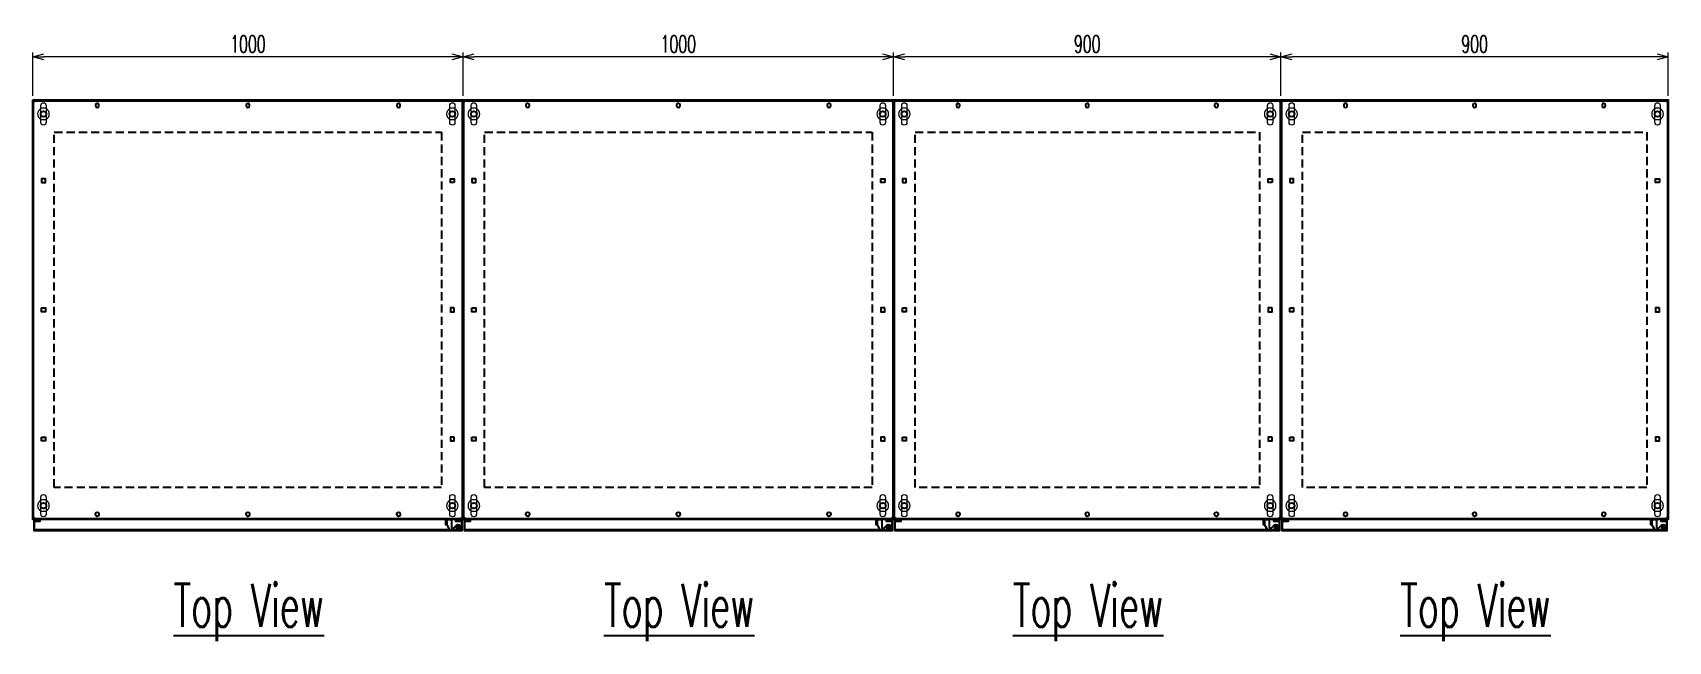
# Model space of a CAD drawing. Header units: millimetres. Extents: x 173893 to 258446, y -176540 to -123824.
# Drawn here: x 185574 to 189374, y -142824 to -141410 of the extents above; entities that cross this region are included whole.
import ezdxf
from ezdxf.enums import TextEntityAlignment as Align

# ---------------------------------------------------------------- set-up
doc = ezdxf.new("R2010")
doc.units = ezdxf.units.MM
doc.header["$LTSCALE"] = 3
doc.linetypes.add('ACAD_ISO04W100', pattern=[30, 24, -3, 0, -3])
doc.linetypes.add('HIDDEN', pattern=[9.525, 6.35, -3.175])
doc.layers.add('@.0.DM. NÉT CHÍNH', color=7, linetype='Continuous', lineweight=25)
doc.layers.add('@.DM. KÍCH THƯỚC', color=8, linetype='Continuous', transparency=0.2)
for name, color, linetype in [('@.DM. NÉT CHÍNH', 7, 'Continuous'), ('@.DM. NÉT ĐỤC', 2, 'Continuous'), ('@.TEXT', 7, 'Continuous'), ('@.VISIBLE', 7, 'Continuous'), ('centerline', 6, 'ACAD_ISO04W100'), ('EQUIPMENT', 4, 'Continuous'), ('equipments', 2, 'Continuous')]:
    doc.layers.add(name, color=color, linetype=linetype)
doc.styles.add('Ann_w01', font='romans.shx', dxfattribs={"width": 0.6, "bigfont": 'chineset.shx'})
doc.styles.add('Arial', font='arial.ttf')
doc.dimstyles.new('Dim 01_SC20', dxfattribs={"dimscale": 20, "dimtxt": 2, "dimasz": 1.3, "dimexe": 0.5, "dimexo": 0.5, "dimgap": 0.5, "dimtad": 1, "dimdec": 1, "dimzin": 12, "dimdsep": 46, "dimtxsty": 'Ann_w01', "dimblk": 'OPEN30', "dimcen": 1.5, "dimclrd": 6, "dimclre": 6, "dimclrt": 3, "dimadec": 1, "dimazin": 3, "dimtm": 1e-09, "dimtfac": 1, "dimtdec": 1, "dimtix": 1, "dimtmove": 0, "dimatfit": 3, "dimldrblk": 'OPEN30', "dimfxl": 1, "dimtolj": 1, "dimlwd": 0, "dimlwe": 0, "dimarcsym": 0})

msp = doc.modelspace()

# ---------------------------------------------------------------- texts
at = {"layer": '@.0.DM. NÉT CHÍNH', "color": 2, "style": 'Ann_w01', "width": 0.6}
for p in [(186076.2, -142740.61), (187076.2, -142740.61), (188026.2, -142740.61), (188926.2, -142740.61)]:
    msp.add_text('%%UTop View', height=100, dxfattribs=at).set_placement(p, align=Align.MIDDLE_CENTER)

# ---------------------------------------------------------------- blocks, each defined once
blk = doc.blocks.new('_Open30')
at = {"color": 0, "linetype": 'ByBlock', "lineweight": -2}
for p, q in [((-1, 0.27), (0, 0)), ((0, 0), (-1, -0.27)), ((0, 0), (-1, 0))]:
    blk.add_line(p, q, dxfattribs=at)
blk = doc.blocks.new('*D621')
at = {"layer": '@.DM. KÍCH THƯỚC', "color": 6, "lineweight": 0, "transparency": 16777216}
for p, q in [((185574.2, -141556.4), (185574.2, -141456.4)), ((186548.2, -141466.4), (185600.2, -141466.4)), ((186574.2, -141556.4), (186574.2, -141456.4))]:
    blk.add_line(p, q, dxfattribs=at)
at = {"layer": 'Defpoints', "color": 0, "transparency": 16777216}
for p in [(185574.2, -141466.4), (185574.2, -141566.4), (186574.2, -141566.4)]:
    blk.add_point(p, dxfattribs=at)
at = {"layer": '@.DM. KÍCH THƯỚC', "color": 6, "lineweight": 0, "transparency": 16777216, "xscale": 26, "yscale": 26, "zscale": 26, "rotation": 180}
blk.add_blockref('_Open30', (185574.2, -141466.4), dxfattribs=at)
at = {"layer": '@.DM. KÍCH THƯỚC', "color": 6, "lineweight": 0, "transparency": 16777216, "xscale": 26, "yscale": 26, "zscale": 26}
blk.add_blockref('_Open30', (186574.2, -141466.4), dxfattribs=at)
at = {"layer": '@.DM. KÍCH THƯỚC', "color": 3, "transparency": 16777216, "insert": (186074.2, -141436.4), "char_height": 40, "attachment_point": 5, "style": 'Ann_w01'}
blk.add_mtext('\\A1;1000', dxfattribs=at)
blk = doc.blocks.new('HL011-1 Top')
at = {"layer": 'centerline'}
for p, q in [((-20.3, 18.5), (-20.3, 16.5)), ((-3.8, 0), (4.2, 0)), ((0.2, 4), (0.2, -4))]:
    blk.add_line(p, q, dxfattribs=at)
at = {"layer": 'EQUIPMENT'}
for points in [[(-26, 17.5), (-26, 5.8, 0.131652), (-25.9, 5.3), (-26, 5.5), (-28, 5.5), (-28, 17.5), (-15, 17.5), (-15, 0, 0.414214), (-13, -2), (-10.3, -2)], [(-9.9, -3), (-10.3, -2), (-4, 4.2, -1.496606), (0.2, -6), (-19.3, -6), (-20.5, -6), (-20.5, -4), (-20.5, -4)]]:
    blk.add_lwpolyline(points, format="xyb", dxfattribs=at)
blk.add_lwpolyline([(-25.9, 5.3), (-19.3, -6), (-18.8, -5)], dxfattribs=at)
blk.add_circle((0.2, 0), 3.5, dxfattribs=at)
blk = doc.blocks.new('Lifting Top')
at = {"layer": 'equipments', "color": 8, "lineweight": 0}
for p, q in [((6, 13.5), (-6, 13.5)), ((6, -13.5), (-6, -13.5))]:
    blk.add_line(p, q, dxfattribs=at)
at = {"layer": 'equipments', "lineweight": 0}
blk.add_lwpolyline([(0, 26), (0, 26, -0.414214), (6, 20), (6, -20, 0), (6, -20, -1), (-6, -20), (-6, 20, -0.414214)], format="xyb", close=True, dxfattribs=at)
for start, end in [(116.3878, 243.6122), (296.3878, 63.6122)]:
    blk.add_arc((0, 0), 13.5, start, end, dxfattribs=at)
blk = doc.blocks.new('*D623')
at = {"layer": '@.DM. KÍCH THƯỚC', "color": 6, "lineweight": 0, "transparency": 16777216}
for p, q in [((186574.2, -141556.4), (186574.2, -141456.4)), ((187548.2, -141466.4), (186600.2, -141466.4)), ((187574.2, -141556.4), (187574.2, -141456.4))]:
    blk.add_line(p, q, dxfattribs=at)
at = {"layer": 'Defpoints', "color": 0, "transparency": 16777216}
for p in [(186574.2, -141466.4), (186574.2, -141566.4), (187574.2, -141566.4)]:
    blk.add_point(p, dxfattribs=at)
at = {"layer": '@.DM. KÍCH THƯỚC', "color": 6, "lineweight": 0, "transparency": 16777216, "xscale": 26, "yscale": 26, "zscale": 26, "rotation": 180}
blk.add_blockref('_Open30', (186574.2, -141466.4), dxfattribs=at)
at = {"layer": '@.DM. KÍCH THƯỚC', "color": 6, "lineweight": 0, "transparency": 16777216, "xscale": 26, "yscale": 26, "zscale": 26}
blk.add_blockref('_Open30', (187574.2, -141466.4), dxfattribs=at)
at = {"layer": '@.DM. KÍCH THƯỚC', "color": 3, "transparency": 16777216, "insert": (187074.2, -141436.4), "char_height": 40, "attachment_point": 5, "style": 'Ann_w01'}
blk.add_mtext('\\A1;1000', dxfattribs=at)
blk = doc.blocks.new('*D625')
at = {"layer": '@.DM. KÍCH THƯỚC', "color": 6, "lineweight": 0, "transparency": 16777216}
for p, q in [((187574.2, -141556.4), (187574.2, -141456.4)), ((188448.2, -141466.4), (187600.2, -141466.4)), ((188474.2, -141556.4), (188474.2, -141456.4))]:
    blk.add_line(p, q, dxfattribs=at)
at = {"layer": 'Defpoints', "color": 0, "transparency": 16777216}
for p in [(187574.2, -141466.4), (187574.2, -141566.4), (188474.2, -141566.4)]:
    blk.add_point(p, dxfattribs=at)
at = {"layer": '@.DM. KÍCH THƯỚC', "color": 6, "lineweight": 0, "transparency": 16777216, "xscale": 26, "yscale": 26, "zscale": 26, "rotation": 180}
blk.add_blockref('_Open30', (187574.2, -141466.4), dxfattribs=at)
at = {"layer": '@.DM. KÍCH THƯỚC', "color": 6, "lineweight": 0, "transparency": 16777216, "xscale": 26, "yscale": 26, "zscale": 26}
blk.add_blockref('_Open30', (188474.2, -141466.4), dxfattribs=at)
at = {"layer": '@.DM. KÍCH THƯỚC', "color": 3, "transparency": 16777216, "insert": (188024.2, -141436.4), "char_height": 40, "attachment_point": 5, "style": 'Ann_w01'}
blk.add_mtext('\\A1;900', dxfattribs=at)
blk = doc.blocks.new('*D627')
at = {"layer": '@.DM. KÍCH THƯỚC', "color": 6, "lineweight": 0, "transparency": 16777216}
for p, q in [((188474.2, -141556.4), (188474.2, -141456.4)), ((189348.2, -141466.4), (188500.2, -141466.4)), ((189374.2, -141556.4), (189374.2, -141456.4))]:
    blk.add_line(p, q, dxfattribs=at)
at = {"layer": 'Defpoints', "color": 0, "transparency": 16777216}
for p in [(188474.2, -141466.4), (188474.2, -141566.4), (189374.2, -141566.4)]:
    blk.add_point(p, dxfattribs=at)
at = {"layer": '@.DM. KÍCH THƯỚC', "color": 6, "lineweight": 0, "transparency": 16777216, "xscale": 26, "yscale": 26, "zscale": 26, "rotation": 180}
blk.add_blockref('_Open30', (188474.2, -141466.4), dxfattribs=at)
at = {"layer": '@.DM. KÍCH THƯỚC', "color": 6, "lineweight": 0, "transparency": 16777216, "xscale": 26, "yscale": 26, "zscale": 26}
blk.add_blockref('_Open30', (189374.2, -141466.4), dxfattribs=at)
at = {"layer": '@.DM. KÍCH THƯỚC', "color": 3, "transparency": 16777216, "insert": (188924.2, -141436.4), "char_height": 40, "attachment_point": 5, "style": 'Ann_w01'}
blk.add_mtext('\\A1;900', dxfattribs=at)
blk = doc.blocks.new('Standard ISO')
at = {"color": 6}
for p, q in [((4, -2), (4, 2)), ((-6, 0), (0, 0)), ((6, 0), (2, 0))]:
    blk.add_line(p, q, dxfattribs=at)
blk.add_lwpolyline([(-0.5, 1.5), (-0.5, -1.5), (-5.5, -0.75), (-5.5, 0.75), (-0.5, 1.5)])
for radius in [1.5, 0.75]:
    blk.add_circle((4, 0), radius)
blk = doc.blocks.new('A$C4dbb82d6')
at = {"layer": '@.VISIBLE'}
h = blk.add_hatch(color=30, dxfattribs=at)
h.dxf.hatch_style = 1
h.paths.add_polyline_path([(0.214, 4.973), (3.625, 1.562), (3.625, 5.973), (1.922, 5.973), (1.297, 5.348), (3.125, 5.348), (3.125, 2.593), (0.745, 4.973), (3.75, 7.978), (3.75, 8.509)])
h = blk.add_hatch(color=150, dxfattribs=at)
h.dxf.hatch_style = 1
h.paths.add_polyline_path([(6.755, 4.973), (4.375, 2.593), (4.375, 5.348), (6.203, 5.348), (5.578, 5.973), (3.875, 5.973), (3.875, 1.562), (7.286, 4.973), (3.75, 8.509), (3.75, 7.978)])
at = {"layer": '@.VISIBLE', "color": 30}
blk.add_lwpolyline([(3.625, 5.973), (3.625, 1.562), (0.214, 4.973), (3.75, 8.509), (3.75, 7.978), (0.745, 4.973), (3.125, 2.593), (3.125, 5.348), (1.297, 5.348), (1.922, 5.973)], close=True, dxfattribs=at)
at = {"layer": '@.VISIBLE', "color": 150}
blk.add_lwpolyline([(3.875, 5.973), (3.875, 1.562), (7.286, 4.973), (3.75, 8.509), (3.75, 7.978), (6.755, 4.973), (4.375, 2.593), (4.375, 5.348), (6.203, 5.348), (5.578, 5.973)], close=True, dxfattribs=at)
at = {"layer": '@.VISIBLE', "color": 30, "insert": (3.75, 0.509), "char_height": 1, "attachment_point": 5, "style": 'Ann_w01'}
blk.add_mtext_dynamic_manual_height_columns('{\\fArial|b1|i0|c0|p34;\\W1;TUAN ANH}', width=7.5, gutter_width=49.599, heights=[0], dxfattribs=at)
blk = doc.blocks.new('KHUNG BAN VE (Made by Tung)')
at = {"layer": '@.VISIBLE', "color": 8}
for p, q in [((75.75, 207), (75.75, 210)), ((148.5, 207), (148.5, 210)), ((221.25, 207), (221.25, 210)), ((3, 156), (0, 156)), ((294, 156), (297, 156)), ((3, 105), (0, 105)), ((294, 105), (297, 105)), ((3, 54), (0, 54)), ((294, 54), (297, 54)), ((23, 18), (23, 3)), ((53, 18), (53, 3)), ((73, 18), (73, 3)), ((123, 18), (123, 3)), ((223, 18), (223, 3)), ((243, 18), (243, 3)), ((274, 18), (274, 3)), ((284, 18), (284, 3)), ((3, 13), (73, 13)), ((123, 13), (294, 13)), ((3, 8), (73, 8)), ((23, 8), (3, 3)), ((223, 8), (294, 8)), ((75.75, 3), (75.75, 0)), ((148.5, 3), (148.5, 0)), ((221.25, 3), (221.25, 0))]:
    blk.add_line(p, q, dxfattribs=at)
for points in [[(0, 0), (297, 0), (297, 210), (0, 210)], [(3, 3), (294, 3), (294, 207), (3, 207)], [(3, 18), (294, 18), (294, 3), (3, 3)]]:
    blk.add_lwpolyline(points, close=True, dxfattribs=at)
at = {"xscale": 1.5, "yscale": 1.5, "zscale": 1.5}
blk.add_blockref('A$C4dbb82d6', (77.375, 4.041), dxfattribs=at)
blk.add_blockref('Standard ISO', (258.5, 5.5))
at = {"layer": '@.TEXT', "color": 1, "style": 'Arial'}
for s, p in [('1', (39.375, 208.5)), ('2', (112.125, 208.5)), ('3', (184.875, 208.5)), ('4', (257.625, 208.5)), ('A', (1.5, 181.5)), ('A', (295.5, 181.5)), ('B', (1.5, 130.5)), ('B', (295.5, 130.5)), ('C', (1.5, 79.5)), ('C', (295.5, 79.5)), ('D', (1.5, 28.5)), ('D', (295.5, 28.5)), ('27/07/2026', (63, 15.5)), ('27/07/2026', (63, 10.5)), ('1', (39.375, 1.5)), ('2', (112.125, 1.5)), ('3', (184.875, 1.5)), ('4', (257.625, 1.5))]:
    blk.add_text(s, height=2, dxfattribs=at).set_placement(p, align=Align.MIDDLE_CENTER)
at = {"layer": '@.TEXT', "color": 2, "style": 'Arial'}
for s, p in [('Designer', (13, 15.5)), ('DRAWING NAME', (173, 15.5)), ('Project', (233, 15.5)), ('Scale', (279, 15.5)), ('Approved', (13, 10.5)), ('Customer', (233, 10.5)), ('Page', (279, 10.5)), ('Name', (38, 5.5)), ('Date', (63, 5.5)), ('Standard', (233, 5.5)), ('Total', (279, 5.5))]:
    blk.add_text(s, height=2, dxfattribs=at).set_placement(p, align=Align.MIDDLE_CENTER)
at = {"layer": '@.TEXT', "color": 1, "style": 'Arial'}
for tag, height, p in [('DESIGNER_NAME', 2, (38, 15.5)), ('PROJECT_CODE', 2, (258.5, 15.5)), ('SCALE', 2, (289, 15.5)), ('APPROVED_NAME', 2, (38, 10.5)), ('CUSTOMER_NAME', 2, (258.5, 10.5)), ('PAGE', 2, (289, 10.5)), ('DRAWING_NAME', 4, (173, 8)), ('TOTAL', 2, (289, 5.5))]:
    blk.add_attdef(tag, text='', height=height, dxfattribs=at).set_placement(p, align=Align.MIDDLE_CENTER)
at = {"layer": '@.VISIBLE', "color": 30, "insert": (106, 10.5), "char_height": 1, "attachment_point": 5, "style": 'Ann_w01'}
blk.add_mtext_dynamic_manual_height_columns('{\\fTimes New Roman|b0|i0|c0|p18;\\W1;CTY TNHH SẢN XUẤT & THƯƠNG MẠI CƠ ĐIỆN TUẤN ANH\\PĐịa chỉ: Bến phà Vạn Phúc, Xã Ninh Sở, Huyện Thanh Trì, TP. Hà Nội\\PMST: 01081588698\\PEmail: ctytuananh68@gmail.com}', width=28.70976, gutter_width=99.197, heights=[0], dxfattribs=at)

# ---------------------------------------------------------------- dimensions: what is measured, and where the dimension line sits
at = {"layer": '@.DM. KÍCH THƯỚC'}
for base, p1, p2, picture, middle in [((185574.2, -141466.4), (186574.2, -141566.4), (185574.2, -141566.4), '*D621', (186074.2, -141436.4)), ((186574.2, -141466.4), (187574.2, -141566.4), (186574.2, -141566.4), '*D623', (187074.2, -141436.4)), ((187574.2, -141466.4), (188474.2, -141566.4), (187574.2, -141566.4), '*D625', (188024.2, -141436.4)), ((188474.2, -141466.4), (189374.2, -141566.4), (188474.2, -141566.4), '*D627', (188924.2, -141436.4))]:
    dim = msp.add_linear_dim(base=base, p1=p1, p2=p2, dimstyle='Dim 01_SC20', dxfattribs=at)
    dim.commit()
    dim.dimension.update_dxf_attribs({"geometry": picture, "text_midpoint": middle})

# ---------------------------------------------------------------- linework, layer by layer
at = {"layer": '@.DM. NÉT CHÍNH'}
for points in [[(185574.2, -141566.4), (186574.2, -141566.4), (186574.2, -142541.4), (185574.2, -142541.4)], [(186574.2, -141566.4), (187574.2, -141566.4), (187574.2, -142541.4), (186574.2, -142541.4)], [(187574.2, -141566.4), (188474.2, -141566.4), (188474.2, -142541.4), (187574.2, -142541.4)], [(188474.2, -141566.4), (189374.2, -141566.4), (189374.2, -142541.4), (188474.2, -142541.4)]]:
    msp.add_lwpolyline(points, close=True, dxfattribs=at)
for points in [[(185581.2, -141568.4), (186567.2, -141568.4, -0.4142136), (186572.2, -141573.4), (186572.2, -142534.4, -0.4142136), (186567.2, -142539.4), (185581.2, -142539.4, -0.4142136), (185576.2, -142534.4), (185576.2, -141573.4, -0.4142136)], [(186581.2, -141568.4), (187567.2, -141568.4, -0.4142136), (187572.2, -141573.4), (187572.2, -142534.4, -0.4142136), (187567.2, -142539.4), (186581.2, -142539.4, -0.4142136), (186576.2, -142534.4), (186576.2, -141573.4, -0.4142136)], [(187581.2, -141568.4), (188467.2, -141568.4, -0.4142136), (188472.2, -141573.4), (188472.2, -142534.4, -0.4142136), (188467.2, -142539.4), (187581.2, -142539.4, -0.4142136), (187576.2, -142534.4), (187576.2, -141573.4, -0.4142136)], [(188481.2, -141568.4), (189367.2, -141568.4, -0.4142136), (189372.2, -141573.4), (189372.2, -142534.4, -0.4142136), (189367.2, -142539.4), (188481.2, -142539.4, -0.4142136), (188476.2, -142534.4), (188476.2, -141573.4, -0.4142136)]]:
    msp.add_lwpolyline(points, format="xyb", close=True, dxfattribs=at)
at = {"layer": '@.DM. NÉT CHÍNH', "color": 8, "linetype": 'HIDDEN'}
for points in [[(185624.2, -141641.4), (186524.2, -141641.4), (186524.2, -142466.4), (185624.2, -142466.4)], [(186624.2, -141641.4), (187524.2, -141641.4), (187524.2, -142466.4), (186624.2, -142466.4)], [(187624.2, -141641.4), (188424.2, -141641.4), (188424.2, -142466.4), (187624.2, -142466.4)], [(188524.2, -141641.4), (189324.2, -141641.4), (189324.2, -142466.4), (188524.2, -142466.4)]]:
    msp.add_lwpolyline(points, close=True, dxfattribs=at)
at = {"layer": '@.DM. NÉT CHÍNH', "color": 4}
for points in [[(185591.7, -142543.4), (185576.7, -142543.4), (185576.7, -142566.4), (186571.7, -142566.4), (186571.7, -142543.4), (186556.7, -142543.4), (186556.7, -142544.9), (186570.2, -142544.9), (186570.2, -142564.9), (185578.2, -142564.9), (185578.2, -142544.9), (185591.7, -142544.9)], [(186591.7, -142543.4), (186576.7, -142543.4), (186576.7, -142566.4), (187571.7, -142566.4), (187571.7, -142543.4), (187556.7, -142543.4), (187556.7, -142544.9), (187570.2, -142544.9), (187570.2, -142564.9), (186578.2, -142564.9), (186578.2, -142544.9), (186591.7, -142544.9)], [(187591.7, -142543.4), (187576.7, -142543.4), (187576.7, -142566.4), (188471.7, -142566.4), (188471.7, -142543.4), (188456.7, -142543.4), (188456.7, -142544.9), (188470.2, -142544.9), (188470.2, -142564.9), (187578.2, -142564.9), (187578.2, -142544.9), (187591.7, -142544.9)], [(188491.7, -142543.4), (188476.7, -142543.4), (188476.7, -142566.4), (189371.7, -142566.4), (189371.7, -142543.4), (189356.7, -142543.4), (189356.7, -142544.9), (189370.2, -142544.9), (189370.2, -142564.9), (188478.2, -142564.9), (188478.2, -142544.9), (188491.7, -142544.9)]]:
    msp.add_lwpolyline(points, close=True, dxfattribs=at)
at = {"layer": '@.DM. NÉT ĐỤC'}
for points in [[(185720.2, -141577.9), (185720.2, -141579.9, 1), (185728.2, -141579.9), (185728.2, -141577.9, 1)], [(186070.2, -141577.9), (186070.2, -141579.9, 1), (186078.2, -141579.9), (186078.2, -141577.9, 1)], [(186420.2, -141577.9), (186420.2, -141579.9, 1), (186428.2, -141579.9), (186428.2, -141577.9, 1)], [(186720.2, -141577.9), (186720.2, -141579.9, 1), (186728.2, -141579.9), (186728.2, -141577.9, 1)], [(187070.2, -141577.9), (187070.2, -141579.9, 1), (187078.2, -141579.9), (187078.2, -141577.9, 1)], [(187420.2, -141577.9), (187420.2, -141579.9, 1), (187428.2, -141579.9), (187428.2, -141577.9, 1)], [(187720.2, -141577.9), (187720.2, -141579.9, 1), (187728.2, -141579.9), (187728.2, -141577.9, 1)], [(188020.2, -141577.9), (188020.2, -141579.9, 1), (188028.2, -141579.9), (188028.2, -141577.9, 1)], [(188320.2, -141577.9), (188320.2, -141579.9, 1), (188328.2, -141579.9), (188328.2, -141577.9, 1)], [(188620.2, -141577.9), (188620.2, -141579.9, 1), (188628.2, -141579.9), (188628.2, -141577.9, 1)], [(188920.2, -141577.9), (188920.2, -141579.9, 1), (188928.2, -141579.9), (188928.2, -141577.9, 1)], [(189220.2, -141577.9), (189220.2, -141579.9, 1), (189228.2, -141579.9), (189228.2, -141577.9, 1)], [(185720.2, -142529.9), (185720.2, -142527.9, -1), (185728.2, -142527.9), (185728.2, -142529.9, -1)], [(186070.2, -142529.9), (186070.2, -142527.9, -1), (186078.2, -142527.9), (186078.2, -142529.9, -1)], [(186420.2, -142529.9), (186420.2, -142527.9, -1), (186428.2, -142527.9), (186428.2, -142529.9, -1)], [(186720.2, -142529.9), (186720.2, -142527.9, -1), (186728.2, -142527.9), (186728.2, -142529.9, -1)], [(187070.2, -142529.9), (187070.2, -142527.9, -1), (187078.2, -142527.9), (187078.2, -142529.9, -1)], [(187420.2, -142529.9), (187420.2, -142527.9, -1), (187428.2, -142527.9), (187428.2, -142529.9, -1)], [(187720.2, -142529.9), (187720.2, -142527.9, -1), (187728.2, -142527.9), (187728.2, -142529.9, -1)], [(188020.2, -142529.9), (188020.2, -142527.9, -1), (188028.2, -142527.9), (188028.2, -142529.9, -1)], [(188320.2, -142529.9), (188320.2, -142527.9, -1), (188328.2, -142527.9), (188328.2, -142529.9, -1)], [(188620.2, -142529.9), (188620.2, -142527.9, -1), (188628.2, -142527.9), (188628.2, -142529.9, -1)], [(188920.2, -142529.9), (188920.2, -142527.9, -1), (188928.2, -142527.9), (188928.2, -142529.9, -1)], [(189220.2, -142529.9), (189220.2, -142527.9, -1), (189228.2, -142527.9), (189228.2, -142529.9, -1)]]:
    msp.add_lwpolyline(points, format="xyb", close=True, dxfattribs=at)
for points in [[(185594.7, -141758.4), (185603.7, -141758.4), (185603.7, -141749.4), (185594.7, -141749.4)], [(186553.7, -141758.4), (186544.7, -141758.4), (186544.7, -141749.4), (186553.7, -141749.4)], [(186594.7, -141758.4), (186603.7, -141758.4), (186603.7, -141749.4), (186594.7, -141749.4)], [(187553.7, -141758.4), (187544.7, -141758.4), (187544.7, -141749.4), (187553.7, -141749.4)], [(187594.7, -141758.4), (187603.7, -141758.4), (187603.7, -141749.4), (187594.7, -141749.4)], [(188453.7, -141758.4), (188444.7, -141758.4), (188444.7, -141749.4), (188453.7, -141749.4)], [(188494.7, -141758.4), (188503.7, -141758.4), (188503.7, -141749.4), (188494.7, -141749.4)], [(189353.7, -141758.4), (189344.7, -141758.4), (189344.7, -141749.4), (189353.7, -141749.4)], [(185594.7, -142049.4), (185603.7, -142049.4), (185603.7, -142058.4), (185594.7, -142058.4)], [(186553.7, -142049.4), (186544.7, -142049.4), (186544.7, -142058.4), (186553.7, -142058.4)], [(186594.7, -142049.4), (186603.7, -142049.4), (186603.7, -142058.4), (186594.7, -142058.4)], [(187553.7, -142049.4), (187544.7, -142049.4), (187544.7, -142058.4), (187553.7, -142058.4)], [(187594.7, -142049.4), (187603.7, -142049.4), (187603.7, -142058.4), (187594.7, -142058.4)], [(188453.7, -142049.4), (188444.7, -142049.4), (188444.7, -142058.4), (188453.7, -142058.4)], [(188494.7, -142049.4), (188503.7, -142049.4), (188503.7, -142058.4), (188494.7, -142058.4)], [(189353.7, -142049.4), (189344.7, -142049.4), (189344.7, -142058.4), (189353.7, -142058.4)], [(185594.7, -142349.4), (185603.7, -142349.4), (185603.7, -142358.4), (185594.7, -142358.4)], [(186553.7, -142349.4), (186544.7, -142349.4), (186544.7, -142358.4), (186553.7, -142358.4)], [(186594.7, -142349.4), (186603.7, -142349.4), (186603.7, -142358.4), (186594.7, -142358.4)], [(187553.7, -142349.4), (187544.7, -142349.4), (187544.7, -142358.4), (187553.7, -142358.4)], [(187594.7, -142349.4), (187603.7, -142349.4), (187603.7, -142358.4), (187594.7, -142358.4)], [(188453.7, -142349.4), (188444.7, -142349.4), (188444.7, -142358.4), (188453.7, -142358.4)], [(188494.7, -142349.4), (188503.7, -142349.4), (188503.7, -142358.4), (188494.7, -142358.4)], [(189353.7, -142349.4), (189344.7, -142349.4), (189344.7, -142358.4), (189353.7, -142358.4)]]:
    msp.add_lwpolyline(points, close=True, dxfattribs=at)
for centre in [(185599.2, -141598.9), (186549.2, -141598.9), (186599.2, -141598.9), (187549.2, -141598.9), (187599.2, -141598.9), (188449.2, -141598.9), (188499.2, -141598.9), (189349.2, -141598.9), (185599.2, -142508.9), (186549.2, -142508.9), (186599.2, -142508.9), (187549.2, -142508.9), (187599.2, -142508.9), (188449.2, -142508.9), (188499.2, -142508.9), (189349.2, -142508.9)]:
    msp.add_circle(centre, 6.5, dxfattribs=at)

# ---------------------------------------------------------------- block references
at = {"layer": '@.VISIBLE'}
ref = msp.add_blockref('KHUNG BAN VE (Made by Tung)', (182234.1, -143968.93), dxfattribs=dict(at, xscale=29.25, yscale=29.25, zscale=29.25))
ref.add_attrib('APPROVED_NAME', '-', dxfattribs={"layer": '@.TEXT', "color": 1, "height": 58.5, "style": 'Arial'}).set_placement((183345.6, -143661.81), align=Align.MIDDLE_CENTER)
ref.add_attrib('TOTAL', '-', dxfattribs={"layer": '@.TEXT', "color": 1, "height": 58.5, "style": 'Arial'}).set_placement((190687.35, -143808.06), align=Align.MIDDLE_CENTER)
ref.add_attrib('PAGE', '001', dxfattribs={"layer": '@.TEXT', "color": 1, "height": 58.5, "style": 'Arial'}).set_placement((190687.35, -143661.81), align=Align.MIDDLE_CENTER)
ref.add_attrib('SCALE', '1:1', dxfattribs={"layer": '@.TEXT', "color": 1, "height": 58.5, "style": 'Arial'}).set_placement((190687.35, -143515.56), align=Align.MIDDLE_CENTER)
ref.add_attrib('CUSTOMER_NAME', 'ĐỨC ANH', dxfattribs={"layer": '@.TEXT', "color": 1, "height": 58.5, "style": 'Arial'}).set_placement((189795.23, -143661.81), align=Align.MIDDLE_CENTER)
ref.add_attrib('PROJECT_CODE', '-', dxfattribs={"layer": '@.TEXT', "color": 1, "height": 58.5, "style": 'Arial'}).set_placement((189795.23, -143515.56), align=Align.MIDDLE_CENTER)
ref.add_attrib('DRAWING_NAME', 'TĐT.1,2,3,4 (NHÀ KTNV)', dxfattribs={"layer": '@.TEXT', "color": 1, "height": 117, "style": 'Arial'}).set_placement((187294.35, -143734.93), align=Align.MIDDLE_CENTER)
at = {"layer": 'equipments'}
for name, p in [('Lifting Top', (185599.2, -141598.9)), ('Lifting Top', (186549.2, -141598.9)), ('Lifting Top', (186599.2, -141598.9)), ('Lifting Top', (187549.2, -141598.9)), ('Lifting Top', (187599.2, -141598.9)), ('Lifting Top', (188449.2, -141598.9)), ('Lifting Top', (188499.2, -141598.9)), ('Lifting Top', (189349.2, -141598.9)), ('Lifting Top', (185599.2, -142508.9)), ('Lifting Top', (186549.2, -142508.9)), ('Lifting Top', (186599.2, -142508.9)), ('Lifting Top', (187549.2, -142508.9)), ('Lifting Top', (187599.2, -142508.9)), ('Lifting Top', (188449.2, -142508.9)), ('Lifting Top', (188499.2, -142508.9)), ('Lifting Top', (189349.2, -142508.9)), ('HL011-1 Top', (186562, -142558.9)), ('HL011-1 Top', (187562, -142558.9)), ('HL011-1 Top', (188462, -142558.9)), ('HL011-1 Top', (189362, -142558.9))]:
    msp.add_blockref(name, p, dxfattribs=at)

msp.set_redraw_order([(e.dxf.handle, doc.entitydb.next_handle()) for e in msp.query("TEXT MTEXT ATTDEF DIMENSION ARC_DIMENSION")])  # texts and dimensions are drawn at this point

doc.saveas('drawing.dxf')
